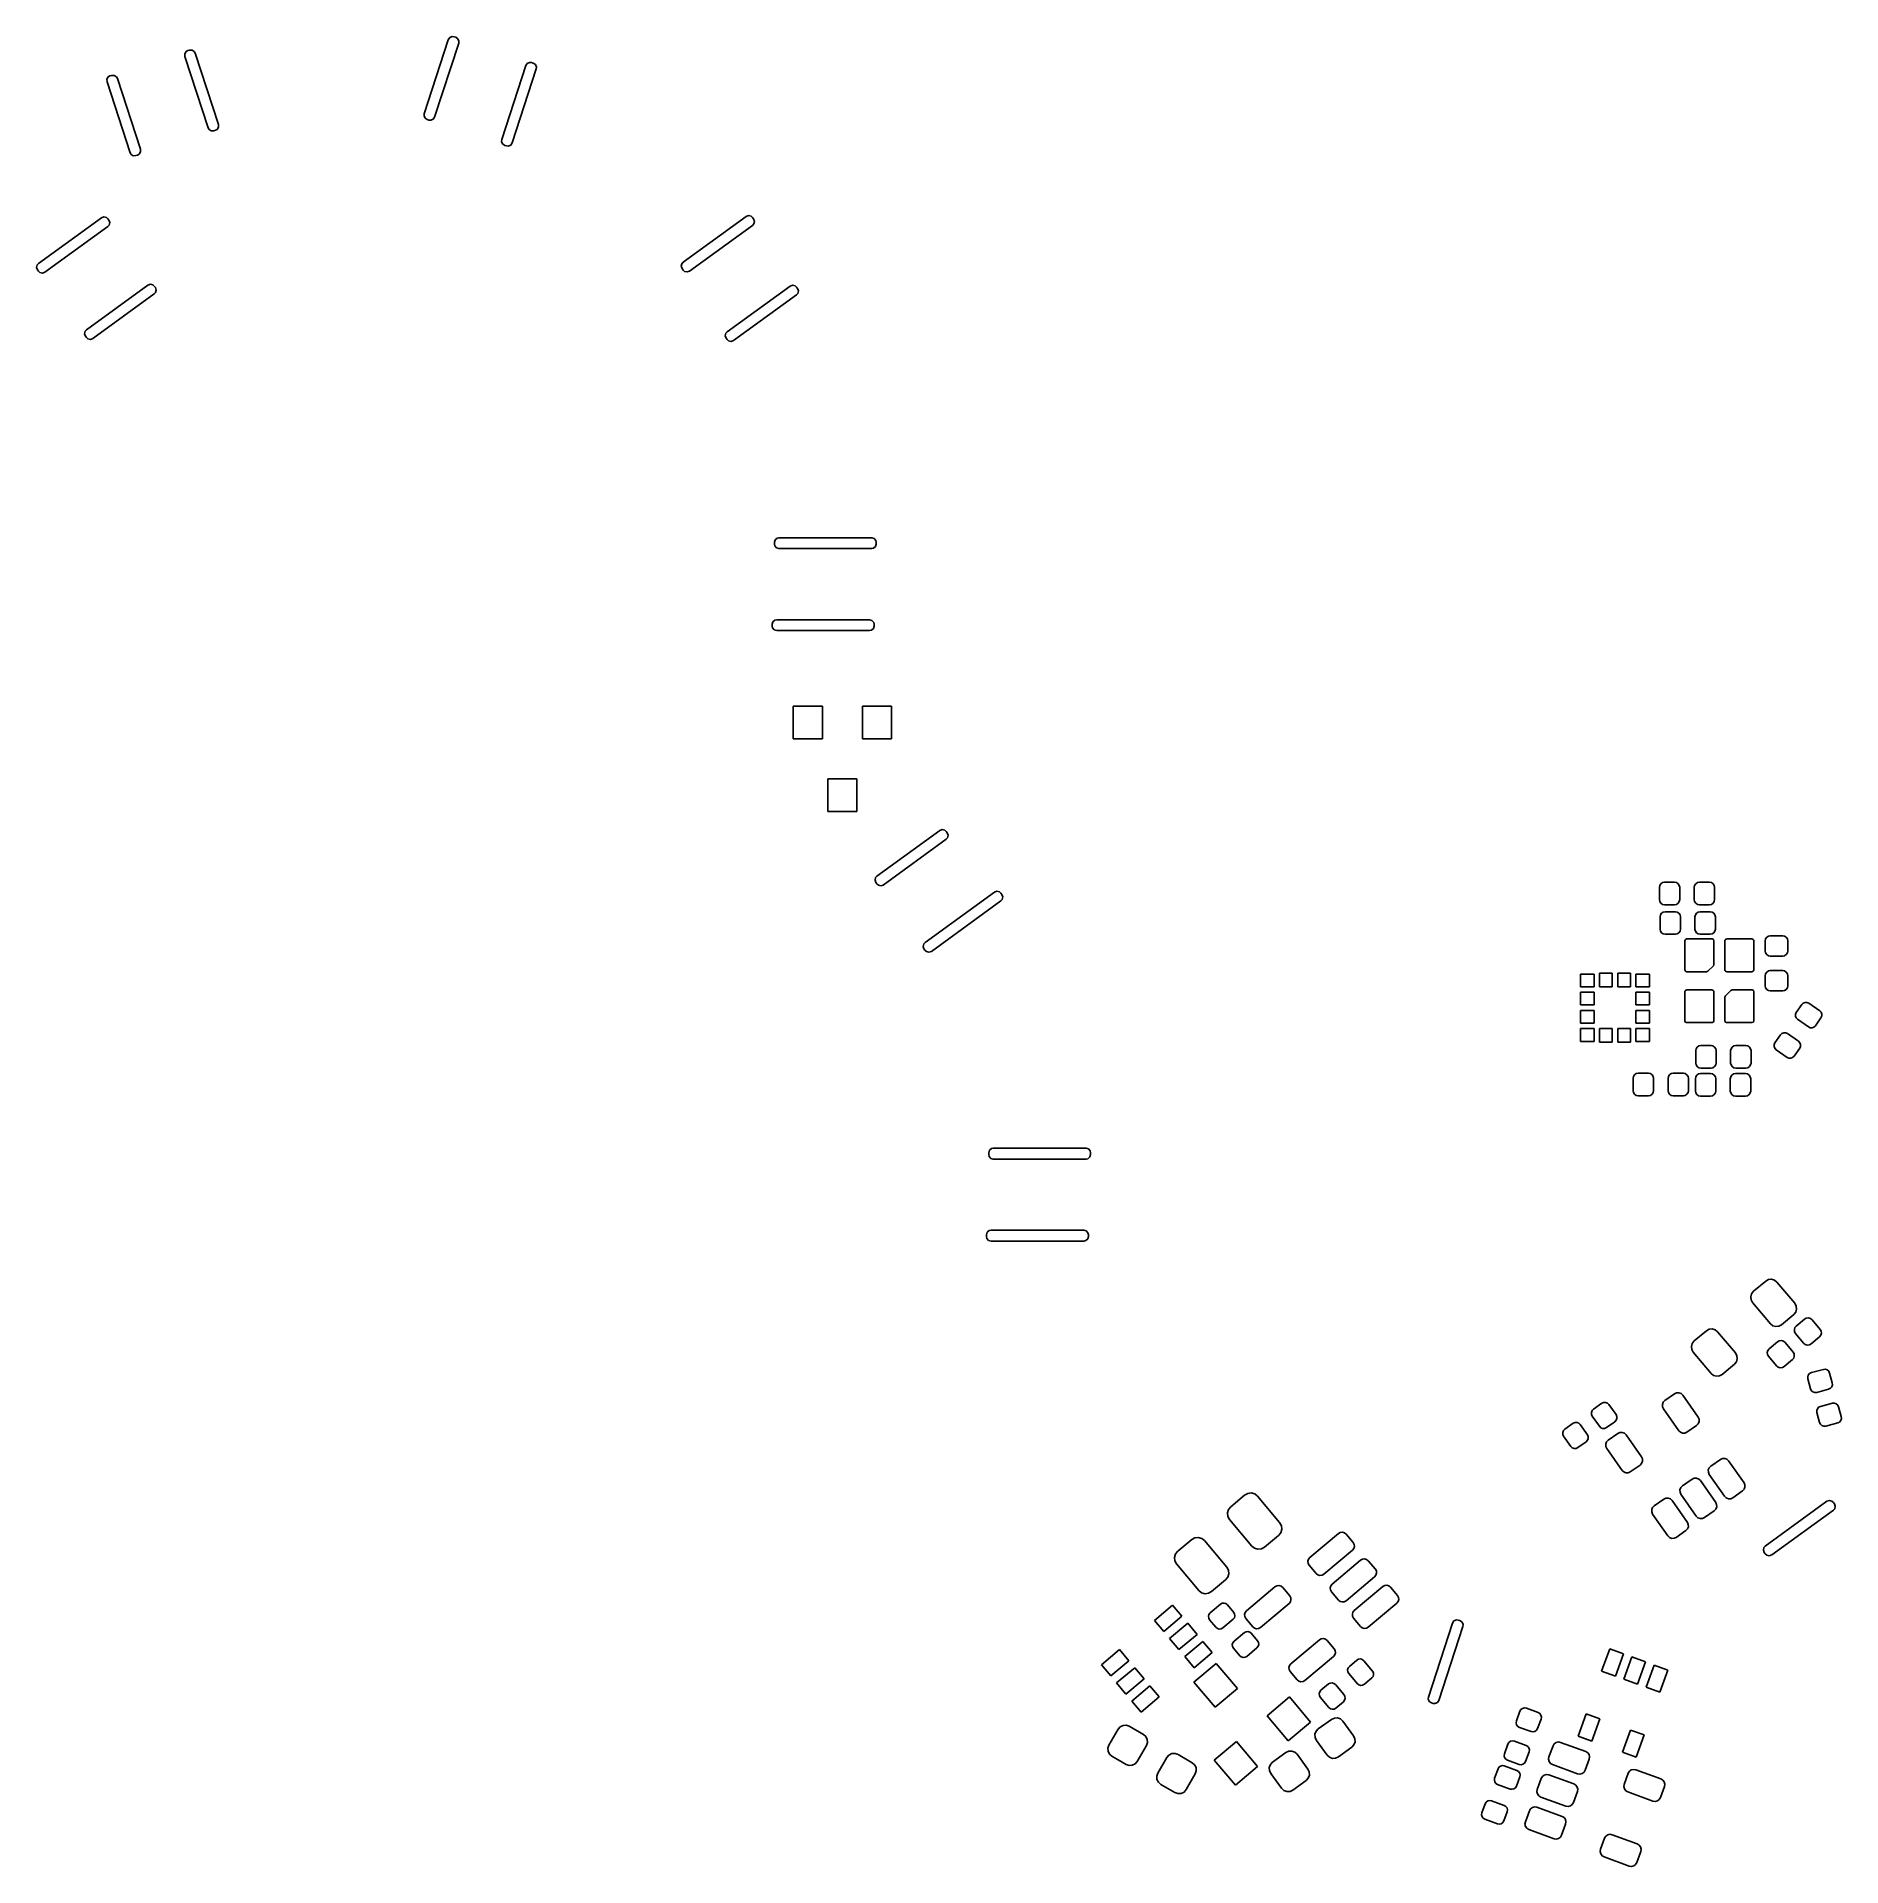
# Model space of a CAD drawing. Extents: x 114 to 163.6, y -133 to -82.7.
import ezdxf

# ---------------------------------------------------------------- set-up
doc = ezdxf.new("R2010")
doc.units = 0
doc.layers.add('BLACK', color=7, linetype='CONTINUOUS')

msp = doc.modelspace()

# ---------------------------------------------------------------- linework, layer by layer
at = {"layer": 'BLACK', "linetype": 'CONTINUOUS'}
for p, q in [((124.657545, -84.817339), (125.318549, -82.782959)), ((125.603867, -82.875664), (124.942861, -84.910044)), ((125.318549, -82.782959), (125.358622, -82.724353)), ((125.358622, -82.724353), (125.424019, -82.696716)), ((125.424019, -82.696716), (125.477318, -82.702062)), ((125.477318, -82.702062), (125.52297, -82.716895)), ((125.52297, -82.716895), (125.581575, -82.756968)), ((125.581575, -82.756968), (125.609213, -82.822365)), ((125.609213, -82.822365), (125.603867, -82.875664)), ((118.077561, -83.17073), (118.114224, -83.109932)), ((118.079589, -83.241698), (118.077561, -83.17073)), ((118.718002, -85.206511), (118.079589, -83.241698)), ((118.114224, -83.109932), (118.160486, -83.082928)), ((118.160486, -83.082928), (118.206138, -83.068095)), ((118.206138, -83.068095), (118.277106, -83.066068)), ((118.277106, -83.066068), (118.337904, -83.10273)), ((118.337904, -83.10273), (118.364907, -83.148992)), ((118.364907, -83.148992), (119.003318, -85.113805)), ((127.44855, -83.492959), (127.488623, -83.434353)), ((127.488623, -83.434353), (127.55402, -83.406716)), ((127.55402, -83.406716), (127.607319, -83.412062)), ((127.607319, -83.412062), (127.652971, -83.426895)), ((127.652971, -83.426895), (127.711576, -83.466968)), ((127.711576, -83.466968), (127.739214, -83.532365)), ((115.937686, -83.866018), (115.974349, -83.80522)), ((115.939714, -83.936985), (115.937686, -83.866018)), ((116.573251, -85.886799), (115.939714, -83.936985)), ((115.974349, -83.80522), (116.020613, -83.778215)), ((116.020613, -83.778215), (116.066264, -83.763383)), ((116.066264, -83.763383), (116.137232, -83.761357)), ((116.137232, -83.761357), (116.198029, -83.798021)), ((116.198029, -83.798021), (116.225031, -83.844281)), ((116.225031, -83.844281), (116.85857, -85.794094)), ((126.787546, -85.527339), (127.44855, -83.492959)), ((127.733868, -83.585664), (127.072862, -85.620044)), ((127.739214, -83.532365), (127.733868, -83.585664)), ((124.652199, -84.870637), (124.657545, -84.817339)), ((124.679835, -84.936034), (124.652199, -84.870637)), ((124.738441, -84.976108), (124.679835, -84.936034)), ((124.784091, -84.990941), (124.738441, -84.976108)), ((124.902788, -84.96865), (124.837391, -84.996287)), ((124.942861, -84.910044), (124.902788, -84.96865)), ((118.745006, -85.252773), (118.718002, -85.206511)), ((118.805804, -85.289435), (118.745006, -85.252773)), ((118.876772, -85.287407), (118.805804, -85.289435)), ((118.922422, -85.272574), (118.876772, -85.287407)), ((118.968683, -85.24557), (118.922422, -85.272574)), ((119.005346, -85.184772), (118.968683, -85.24557)), ((119.003318, -85.113805), (119.005346, -85.184772)), ((124.837391, -84.996287), (124.784091, -84.990941)), ((116.600254, -85.93306), (116.573251, -85.886799)), ((116.661051, -85.969723), (116.600254, -85.93306)), ((116.732019, -85.967697), (116.661051, -85.969723)), ((116.777672, -85.952864), (116.732019, -85.967697)), ((116.823935, -85.925859), (116.777672, -85.952864)), ((116.860598, -85.865061), (116.823935, -85.925859)), ((116.85857, -85.794094), (116.860598, -85.865061)), ((126.7822, -85.580637), (126.787546, -85.527339)), ((126.809836, -85.646034), (126.7822, -85.580637)), ((126.868442, -85.686108), (126.809836, -85.646034)), ((126.914092, -85.700941), (126.868442, -85.686108)), ((126.967392, -85.706287), (126.914092, -85.700941)), ((127.032789, -85.67865), (126.967392, -85.706287)), ((127.072862, -85.620044), (127.032789, -85.67865)), ((114.05631, -88.931951), (115.786854, -87.674631)), ((115.963189, -87.917335), (114.232646, -89.174656)), ((115.786854, -87.674631), (115.853722, -87.650773)), ((115.853722, -87.650773), (115.922873, -87.666853)), ((115.922873, -87.666853), (115.962851, -87.702506)), ((115.962851, -87.702506), (115.991064, -87.741338)), ((115.998842, -87.877358), (115.963189, -87.917335)), ((115.991064, -87.741338), (116.014923, -87.808206)), ((116.014923, -87.808206), (115.998842, -87.877358)), ((131.771185, -88.898676), (133.501729, -87.641356)), ((133.678064, -87.88406), (131.947521, -89.141381)), ((133.501729, -87.641356), (133.568597, -87.617498)), ((133.568597, -87.617498), (133.637748, -87.633578)), ((133.637748, -87.633578), (133.677726, -87.669231)), ((133.677726, -87.669231), (133.705939, -87.708063)), ((133.713717, -87.844083), (133.678064, -87.88406)), ((133.705939, -87.708063), (133.729798, -87.774931)), ((133.729798, -87.774931), (133.713717, -87.844083)), ((114.004577, -89.041081), (114.020657, -88.971929)), ((114.020657, -88.971929), (114.05631, -88.931951)), ((131.719452, -89.007806), (131.735532, -88.938654)), ((131.74331, -89.074673), (131.719452, -89.007806)), ((131.735532, -88.938654), (131.771185, -88.898676)), ((114.028435, -89.107948), (114.004577, -89.041081)), ((114.056649, -89.146781), (114.028435, -89.107948)), ((114.096627, -89.182434), (114.056649, -89.146781)), ((114.165779, -89.198514), (114.096627, -89.182434)), ((114.232646, -89.174656), (114.165779, -89.198514)), ((117.063564, -89.528197), (117.130431, -89.504339)), ((117.130431, -89.504339), (117.199583, -89.520419)), ((131.771524, -89.113506), (131.74331, -89.074673)), ((131.811502, -89.149159), (131.771524, -89.113506)), ((131.880654, -89.165239), (131.811502, -89.149159)), ((131.947521, -89.141381), (131.880654, -89.165239)), ((115.37575, -90.754473), (117.063564, -89.528197)), ((117.2399, -89.770903), (115.552086, -90.997177)), ((117.199583, -89.520419), (117.239562, -89.556073)), ((117.239562, -89.556073), (117.267776, -89.594907)), ((117.275552, -89.730926), (117.2399, -89.770903)), ((117.267776, -89.594907), (117.291634, -89.661775)), ((117.291634, -89.661775), (117.275552, -89.730926)), ((132.981185, -90.808676), (134.711729, -89.551356)), ((134.888064, -89.79406), (133.157521, -91.051381)), ((134.711729, -89.551356), (134.778597, -89.527498)), ((134.778597, -89.527498), (134.847748, -89.543578)), ((134.847748, -89.543578), (134.887726, -89.579231)), ((134.887726, -89.579231), (134.915939, -89.618063)), ((134.923717, -89.754083), (134.888064, -89.79406)), ((134.915939, -89.618063), (134.939798, -89.684931)), ((134.939798, -89.684931), (134.923717, -89.754083)), ((115.324017, -90.863604), (115.340096, -90.794452)), ((115.347876, -90.930471), (115.324017, -90.863604)), ((115.340096, -90.794452), (115.37575, -90.754473)), ((115.37609, -90.969303), (115.347876, -90.930471)), ((115.416067, -91.004955), (115.37609, -90.969303)), ((115.485218, -91.021035), (115.416067, -91.004955)), ((115.552086, -90.997177), (115.485218, -91.021035)), ((132.929452, -90.917806), (132.945532, -90.848654)), ((132.95331, -90.984673), (132.929452, -90.917806)), ((132.945532, -90.848654), (132.981185, -90.808676)), ((132.981524, -91.023506), (132.95331, -90.984673)), ((133.021502, -91.059159), (132.981524, -91.023506)), ((133.090654, -91.075239), (133.021502, -91.059159)), ((133.157521, -91.051381), (133.090654, -91.075239)), ((134.279999, -96.596002), (134.300001, -96.527881)), ((134.300001, -96.527881), (134.353657, -96.481388)), ((134.353657, -96.481388), (134.405999, -96.470002)), ((134.405999, -96.470002), (136.953999, -96.47)), ((136.953999, -96.47), (137.02212, -96.490002)), ((137.02212, -96.490002), (137.068613, -96.543658)), ((137.068613, -96.543658), (137.079999, -96.596)), ((134.279999, -96.644003), (134.279999, -96.596002)), ((134.291385, -96.696345), (134.279999, -96.644003)), ((134.337878, -96.750001), (134.291385, -96.696345)), ((134.405999, -96.770003), (134.337878, -96.750001)), ((136.953999, -96.77), (134.405999, -96.770003)), ((137.006341, -96.758614), (136.953999, -96.77)), ((137.059997, -96.712121), (137.006341, -96.758614)), ((137.079999, -96.644), (137.059997, -96.712121)), ((137.079999, -96.596), (137.079999, -96.644)), ((134.219999, -98.849101), (134.240001, -98.78098)), ((134.219999, -98.897102), (134.219999, -98.849101)), ((134.231385, -98.949444), (134.219999, -98.897102)), ((134.277878, -99.0031), (134.231385, -98.949444)), ((134.240001, -98.78098), (134.293657, -98.734487)), ((134.345999, -99.023102), (134.277878, -99.0031)), ((134.293657, -98.734487), (134.345999, -98.723101)), ((134.345999, -98.723101), (136.893999, -98.723099)), ((136.893999, -99.023099), (134.345999, -99.023102)), ((136.893999, -98.723099), (136.96212, -98.743101)), ((136.946341, -99.011713), (136.893999, -99.023099)), ((136.999997, -98.96522), (136.946341, -99.011713)), ((136.96212, -98.743101), (137.008613, -98.796757)), ((137.019999, -98.897099), (136.999997, -98.96522)), ((137.008613, -98.796757), (137.019999, -98.849099)), ((137.019999, -98.849099), (137.019999, -98.897099)), ((134.8, -101.996903), (134.8, -101.096903)), ((134.8, -101.096903), (135.6, -101.096903)), ((135.6, -101.096903), (135.6, -101.996903)), ((136.7, -101.996903), (136.7, -101.096903)), ((136.7, -101.096903), (137.5, -101.096903)), ((137.5, -101.096903), (137.5, -101.996903)), ((135.6, -101.996903), (134.8, -101.996903)), ((137.5, -101.996903), (136.7, -101.996903)), ((135.75, -103.996903), (135.75, -103.096903)), ((135.75, -103.096903), (136.55, -103.096903)), ((136.55, -103.096903), (136.55, -103.996903)), ((136.55, -103.996903), (135.75, -103.996903)), ((137.097519, -105.771381), (138.828063, -104.514061)), ((138.828063, -104.514061), (138.894931, -104.490203)), ((138.894931, -104.490203), (138.964082, -104.506283)), ((138.964082, -104.506283), (139.00406, -104.541936)), ((139.00406, -104.541936), (139.032273, -104.580768)), ((139.032273, -104.580768), (139.056132, -104.647636)), ((139.004398, -104.756765), (137.273855, -106.014086)), ((139.040051, -104.716788), (139.004398, -104.756765)), ((139.056132, -104.647636), (139.040051, -104.716788)), ((137.045786, -105.880511), (137.061866, -105.811359)), ((137.069644, -105.947378), (137.045786, -105.880511)), ((137.061866, -105.811359), (137.097519, -105.771381)), ((137.097858, -105.986211), (137.069644, -105.947378)), ((137.137836, -106.021864), (137.097858, -105.986211)), ((137.206988, -106.037944), (137.137836, -106.021864)), ((137.273855, -106.014086), (137.206988, -106.037944)), ((158.6, -106.076903), (158.610657, -106.023327)), ((158.6, -106.416903), (158.6, -106.076903)), ((158.610657, -106.023327), (158.641005, -105.977908)), ((158.641005, -105.977908), (158.686424, -105.94756)), ((158.686424, -105.94756), (158.74, -105.936903)), ((158.74, -105.936903), (159.02, -105.936903)), ((159.02, -105.936903), (159.073576, -105.94756)), ((159.073576, -105.94756), (159.118995, -105.977908)), ((159.118995, -105.977908), (159.149343, -106.023327)), ((159.149343, -106.023327), (159.16, -106.076903)), ((159.16, -106.076903), (159.16, -106.416903)), ((159.56, -106.076903), (159.570657, -106.023327)), ((159.56, -106.416903), (159.56, -106.076903)), ((159.570657, -106.023327), (159.601005, -105.977908)), ((159.601005, -105.977908), (159.646424, -105.94756)), ((159.646424, -105.94756), (159.7, -105.936903)), ((159.7, -105.936903), (159.98, -105.936903)), ((159.98, -105.936903), (160.033576, -105.94756)), ((160.033576, -105.94756), (160.078995, -105.977908)), ((160.078995, -105.977908), (160.109343, -106.023327)), ((160.109343, -106.023327), (160.12, -106.076903)), ((160.12, -106.076903), (160.12, -106.416903)), ((138.419325, -107.594819), (140.329809, -106.206764)), ((140.506145, -106.44947), (138.595661, -107.837523)), ((140.329809, -106.206764), (140.396677, -106.182906)), ((140.396677, -106.182906), (140.465828, -106.198986)), ((140.465828, -106.198986), (140.505807, -106.23464)), ((140.505807, -106.23464), (140.534021, -106.273474)), ((140.541797, -106.409493), (140.506145, -106.44947)), ((140.534021, -106.273474), (140.557879, -106.340342)), ((140.557879, -106.340342), (140.541797, -106.409493)), ((158.610657, -106.470479), (158.6, -106.416903)), ((158.641005, -106.515898), (158.610657, -106.470479)), ((158.686424, -106.546246), (158.641005, -106.515898)), ((158.74, -106.556903), (158.686424, -106.546246)), ((159.02, -106.556903), (158.74, -106.556903)), ((159.073576, -106.546246), (159.02, -106.556903)), ((159.118995, -106.515898), (159.073576, -106.546246)), ((159.149343, -106.470479), (159.118995, -106.515898)), ((159.16, -106.416903), (159.149343, -106.470479)), ((159.570657, -106.470479), (159.56, -106.416903)), ((159.601005, -106.515898), (159.570657, -106.470479)), ((159.646424, -106.546246), (159.601005, -106.515898)), ((159.7, -106.556903), (159.646424, -106.546246)), ((159.98, -106.556903), (159.7, -106.556903)), ((160.033576, -106.546246), (159.98, -106.556903)), ((160.078995, -106.515898), (160.033576, -106.546246)), ((160.109343, -106.470479), (160.078995, -106.515898)), ((160.12, -106.416903), (160.109343, -106.470479)), ((158.62, -106.886903), (158.630657, -106.833327)), ((158.62, -107.226903), (158.62, -106.886903)), ((158.630657, -106.833327), (158.661005, -106.787908)), ((158.661005, -106.787908), (158.706424, -106.75756)), ((158.706424, -106.75756), (158.76, -106.746903)), ((158.76, -106.746903), (159.04, -106.746903)), ((159.04, -106.746903), (159.093576, -106.75756)), ((159.093576, -106.75756), (159.138995, -106.787908)), ((159.138995, -106.787908), (159.169343, -106.833327)), ((159.169343, -106.833327), (159.18, -106.886903)), ((159.18, -106.886903), (159.18, -107.226903)), ((159.58, -106.886903), (159.590657, -106.833327)), ((159.58, -107.226903), (159.58, -106.886903)), ((159.590657, -106.833327), (159.621005, -106.787908)), ((159.621005, -106.787908), (159.666424, -106.75756)), ((159.666424, -106.75756), (159.72, -106.746903)), ((159.72, -106.746903), (160, -106.746903)), ((160, -106.746903), (160.053576, -106.75756)), ((160.053576, -106.75756), (160.098995, -106.787908)), ((160.098995, -106.787908), (160.129343, -106.833327)), ((160.129343, -106.833327), (160.14, -106.886903)), ((160.14, -106.886903), (160.14, -107.226903)), ((138.383671, -107.634798), (138.419325, -107.594819)), ((158.630657, -107.280479), (158.62, -107.226903)), ((158.661005, -107.325898), (158.630657, -107.280479)), ((158.706424, -107.356246), (158.661005, -107.325898)), ((158.76, -107.366903), (158.706424, -107.356246)), ((159.04, -107.366903), (158.76, -107.366903)), ((159.093576, -107.356246), (159.04, -107.366903)), ((159.138995, -107.325898), (159.093576, -107.356246)), ((159.169343, -107.280479), (159.138995, -107.325898)), ((159.18, -107.226903), (159.169343, -107.280479)), ((159.3, -107.546903), (159.314645, -107.511548)), ((159.3, -108.346903), (159.3, -107.546903)), ((159.314645, -107.511548), (159.35, -107.496903)), ((159.35, -107.496903), (160.05, -107.496903)), ((159.590657, -107.280479), (159.58, -107.226903)), ((159.621005, -107.325898), (159.590657, -107.280479)), ((159.666424, -107.356246), (159.621005, -107.325898)), ((159.72, -107.366903), (159.666424, -107.356246)), ((160, -107.366903), (159.72, -107.366903)), ((160.053576, -107.356246), (160, -107.366903)), ((160.05, -107.496903), (160.085355, -107.511548)), ((160.098995, -107.325898), (160.053576, -107.356246)), ((160.085355, -107.511548), (160.1, -107.546903)), ((160.129343, -107.280479), (160.098995, -107.325898)), ((160.1, -107.546903), (160.1, -108.196903)), ((160.14, -107.226903), (160.129343, -107.280479)), ((160.4, -107.556903), (160.404567, -107.533942)), ((160.4, -108.336903), (160.4, -107.556903)), ((160.404567, -107.533942), (160.417574, -107.514477)), ((160.417574, -107.514477), (160.437039, -107.50147)), ((160.437039, -107.50147), (160.46, -107.496903)), ((160.46, -107.496903), (161.14, -107.496903)), ((161.14, -107.496903), (161.162961, -107.50147)), ((161.162961, -107.50147), (161.182426, -107.514477)), ((161.182426, -107.514477), (161.195433, -107.533942)), ((161.195433, -107.533942), (161.2, -107.556903)), ((161.2, -107.556903), (161.2, -108.336903)), ((161.51, -107.546903), (161.520657, -107.493327)), ((161.51, -107.826903), (161.51, -107.546903)), ((161.520657, -107.493327), (161.551005, -107.447908)), ((161.551005, -107.447908), (161.596424, -107.41756)), ((161.596424, -107.41756), (161.65, -107.406903)), ((161.65, -107.406903), (161.99, -107.406903)), ((161.99, -107.406903), (162.043576, -107.41756)), ((162.043576, -107.41756), (162.088995, -107.447908)), ((162.088995, -107.447908), (162.119343, -107.493327)), ((162.119343, -107.493327), (162.13, -107.546903)), ((162.13, -107.546903), (162.13, -107.826903)), ((138.367592, -107.70395), (138.383671, -107.634798)), ((138.391451, -107.770817), (138.367592, -107.70395)), ((138.419665, -107.809649), (138.391451, -107.770817)), ((138.459642, -107.845301), (138.419665, -107.809649)), ((138.528793, -107.861381), (138.459642, -107.845301)), ((138.595661, -107.837523), (138.528793, -107.861381)), ((161.520657, -107.880479), (161.51, -107.826903)), ((161.551005, -107.925898), (161.520657, -107.880479)), ((161.596424, -107.956246), (161.551005, -107.925898)), ((161.65, -107.966903), (161.596424, -107.956246)), ((161.99, -107.966903), (161.65, -107.966903)), ((162.043576, -107.956246), (161.99, -107.966903)), ((162.088995, -107.925898), (162.043576, -107.956246)), ((162.119343, -107.880479), (162.088995, -107.925898)), ((162.13, -107.826903), (162.119343, -107.880479)), ((156.43, -108.811903), (156.43, -108.461903)), ((156.43, -108.461903), (156.805, -108.461903)), ((156.805, -108.461903), (156.805, -108.811903)), ((156.955, -108.811903), (156.955, -108.436903)), ((156.955, -108.436903), (157.305, -108.436903)), ((157.305, -108.436903), (157.305, -108.811903)), ((157.455, -108.811903), (157.455, -108.436903)), ((157.455, -108.436903), (157.805, -108.436903)), ((157.805, -108.436903), (157.805, -108.811903)), ((157.955, -108.811903), (157.955, -108.461903)), ((157.955, -108.461903), (158.33, -108.461903)), ((158.33, -108.461903), (158.33, -108.811903)), ((159.314645, -108.382258), (159.3, -108.346903)), ((159.35, -108.396903), (159.314645, -108.382258)), ((159.9, -108.396903), (159.35, -108.396903)), ((159.935355, -108.382258), (159.9, -108.396903)), ((160.085355, -108.232258), (159.935355, -108.382258)), ((160.1, -108.196903), (160.085355, -108.232258)), ((160.404567, -108.359864), (160.4, -108.336903)), ((160.417574, -108.379329), (160.404567, -108.359864)), ((160.437039, -108.392336), (160.417574, -108.379329)), ((160.46, -108.396903), (160.437039, -108.392336)), ((161.14, -108.396903), (160.46, -108.396903)), ((161.162961, -108.392336), (161.14, -108.396903)), ((161.182426, -108.379329), (161.162961, -108.392336)), ((161.195433, -108.359864), (161.182426, -108.379329)), ((161.2, -108.336903), (161.195433, -108.359864)), ((161.51, -108.506903), (161.520657, -108.453327)), ((161.51, -108.786903), (161.51, -108.506903)), ((161.520657, -108.453327), (161.551005, -108.407908)), ((161.551005, -108.407908), (161.596424, -108.37756)), ((161.596424, -108.37756), (161.65, -108.366903)), ((161.65, -108.366903), (161.99, -108.366903)), ((161.99, -108.366903), (162.043576, -108.37756)), ((162.043576, -108.37756), (162.088995, -108.407908)), ((162.088995, -108.407908), (162.119343, -108.453327)), ((162.119343, -108.453327), (162.13, -108.506903)), ((162.13, -108.506903), (162.13, -108.786903)), ((156.805, -108.811903), (156.43, -108.811903)), ((156.43, -109.311903), (156.43, -108.961903)), ((156.43, -108.961903), (156.805, -108.961903)), ((156.805, -108.961903), (156.805, -109.311903)), ((157.305, -108.811903), (156.955, -108.811903)), ((157.805, -108.811903), (157.455, -108.811903)), ((158.33, -108.811903), (157.955, -108.811903)), ((157.955, -109.311903), (157.955, -108.961903)), ((157.955, -108.961903), (158.33, -108.961903)), ((158.33, -108.961903), (158.33, -109.311903)), ((159.3, -108.956903), (159.304567, -108.933942)), ((159.3, -109.736903), (159.3, -108.956903)), ((159.304567, -108.933942), (159.317574, -108.914477)), ((159.317574, -108.914477), (159.337039, -108.90147)), ((159.337039, -108.90147), (159.36, -108.896903)), ((159.36, -108.896903), (160.04, -108.896903)), ((160.04, -108.896903), (160.062961, -108.90147)), ((160.062961, -108.90147), (160.082426, -108.914477)), ((160.082426, -108.914477), (160.095433, -108.933942)), ((160.095433, -108.933942), (160.1, -108.956903)), ((160.1, -108.956903), (160.1, -109.736903)), ((160.4, -109.096903), (160.414645, -109.061548)), ((160.4, -109.746903), (160.4, -109.096903)), ((160.414645, -109.061548), (160.564645, -108.911548)), ((160.564645, -108.911548), (160.6, -108.896903)), ((160.6, -108.896903), (161.15, -108.896903)), ((161.15, -108.896903), (161.185355, -108.911548)), ((161.185355, -108.911548), (161.2, -108.946903)), ((161.2, -108.946903), (161.2, -109.746903)), ((161.520657, -108.840479), (161.51, -108.786903)), ((161.551005, -108.885898), (161.520657, -108.840479)), ((161.596424, -108.916246), (161.551005, -108.885898)), ((161.65, -108.926903), (161.596424, -108.916246)), ((161.99, -108.926903), (161.65, -108.926903)), ((162.043576, -108.916246), (161.99, -108.926903)), ((162.088995, -108.885898), (162.043576, -108.916246)), ((162.119343, -108.840479), (162.088995, -108.885898)), ((162.13, -108.786903), (162.119343, -108.840479)), ((156.805, -109.311903), (156.43, -109.311903)), ((156.43, -109.811903), (156.43, -109.461903)), ((156.43, -109.461903), (156.805, -109.461903)), ((156.805, -109.461903), (156.805, -109.811903)), ((158.33, -109.311903), (157.955, -109.311903)), ((157.955, -109.811903), (157.955, -109.461903)), ((157.955, -109.461903), (158.33, -109.461903)), ((158.33, -109.461903), (158.33, -109.811903)), ((162.3406, -109.617051), (162.341748, -109.564389)), ((162.35969, -109.666145), (162.3406, -109.617051)), ((162.341748, -109.564389), (162.362963, -109.516176)), ((162.362963, -109.516176), (162.517828, -109.295005)), ((162.517828, -109.295005), (162.555878, -109.25858)), ((162.555878, -109.25858), (162.604971, -109.239489)), ((162.604971, -109.239489), (162.657633, -109.240638)), ((162.657633, -109.240638), (162.705847, -109.261852)), ((162.705847, -109.261852), (163.008933, -109.474076)), ((163.008933, -109.474076), (163.045358, -109.512125)), ((163.0633, -109.613881), (163.042085, -109.662094)), ((163.045358, -109.512125), (163.064448, -109.561219)), ((163.064448, -109.561219), (163.0633, -109.613881)), ((156.805, -109.811903), (156.43, -109.811903)), ((156.43, -110.311903), (156.43, -109.961903)), ((156.43, -109.961903), (156.805, -109.961903)), ((156.805, -109.961903), (156.805, -110.311903)), ((156.955, -110.336903), (156.955, -109.961903)), ((156.955, -109.961903), (157.305, -109.961903)), ((157.305, -109.961903), (157.305, -110.336903)), ((157.455, -110.336903), (157.455, -109.961903)), ((157.455, -109.961903), (157.805, -109.961903)), ((157.805, -109.961903), (157.805, -110.336903)), ((158.33, -109.811903), (157.955, -109.811903)), ((157.955, -110.311903), (157.955, -109.961903)), ((157.955, -109.961903), (158.33, -109.961903)), ((158.33, -109.961903), (158.33, -110.311903)), ((159.304567, -109.759864), (159.3, -109.736903)), ((159.317574, -109.779329), (159.304567, -109.759864)), ((159.337039, -109.792336), (159.317574, -109.779329)), ((159.36, -109.796903), (159.337039, -109.792336)), ((160.04, -109.796903), (159.36, -109.796903)), ((160.062961, -109.792336), (160.04, -109.796903)), ((160.082426, -109.779329), (160.062961, -109.792336)), ((160.095433, -109.759864), (160.082426, -109.779329)), ((160.1, -109.736903), (160.095433, -109.759864)), ((160.414645, -109.782258), (160.4, -109.746903)), ((160.45, -109.796903), (160.414645, -109.782258)), ((161.15, -109.796903), (160.45, -109.796903)), ((161.185355, -109.782258), (161.15, -109.796903)), ((161.2, -109.746903), (161.185355, -109.782258)), ((161.777915, -110.351712), (161.93278, -110.130541)), ((161.93278, -110.130541), (161.97083, -110.094116)), ((161.97083, -110.094116), (162.019923, -110.075025)), ((162.019923, -110.075025), (162.072585, -110.076174)), ((162.072585, -110.076174), (162.120799, -110.097388)), ((162.120799, -110.097388), (162.423885, -110.309612)), ((162.396115, -109.704194), (162.35969, -109.666145)), ((162.699201, -109.916418), (162.396115, -109.704194)), ((162.747415, -109.937632), (162.699201, -109.916418)), ((162.800077, -109.938781), (162.747415, -109.937632)), ((162.84917, -109.91969), (162.800077, -109.938781)), ((162.88722, -109.883265), (162.84917, -109.91969)), ((163.042085, -109.662094), (162.88722, -109.883265)), ((156.805, -110.311903), (156.43, -110.311903)), ((157.305, -110.336903), (156.955, -110.336903)), ((157.805, -110.336903), (157.455, -110.336903)), ((158.33, -110.311903), (157.955, -110.311903)), ((159.6, -110.566903), (159.610657, -110.513327)), ((159.6, -110.906903), (159.6, -110.566903)), ((159.610657, -110.513327), (159.641005, -110.467908)), ((159.641005, -110.467908), (159.686424, -110.43756)), ((159.686424, -110.43756), (159.74, -110.426903)), ((159.74, -110.426903), (160.02, -110.426903)), ((160.02, -110.426903), (160.073576, -110.43756)), ((160.073576, -110.43756), (160.118995, -110.467908)), ((160.118995, -110.467908), (160.149343, -110.513327)), ((160.149343, -110.513327), (160.16, -110.566903)), ((160.16, -110.566903), (160.16, -110.906903)), ((160.56, -110.566903), (160.570657, -110.513327)), ((160.56, -110.906903), (160.56, -110.566903)), ((160.570657, -110.513327), (160.601005, -110.467908)), ((160.601005, -110.467908), (160.646424, -110.43756)), ((160.646424, -110.43756), (160.7, -110.426903)), ((160.7, -110.426903), (160.98, -110.426903)), ((160.98, -110.426903), (161.033576, -110.43756)), ((161.033576, -110.43756), (161.078995, -110.467908)), ((161.078995, -110.467908), (161.109343, -110.513327)), ((161.109343, -110.513327), (161.12, -110.566903)), ((161.12, -110.566903), (161.12, -110.906903)), ((161.755552, -110.452587), (161.7567, -110.399925)), ((161.774642, -110.501681), (161.755552, -110.452587)), ((161.7567, -110.399925), (161.777915, -110.351712)), ((161.811067, -110.53973), (161.774642, -110.501681)), ((162.114153, -110.751954), (161.811067, -110.53973)), ((162.457037, -110.49763), (162.302172, -110.718801)), ((162.423885, -110.309612), (162.46031, -110.347661)), ((162.478252, -110.449417), (162.457037, -110.49763)), ((162.46031, -110.347661), (162.4794, -110.396755)), ((162.4794, -110.396755), (162.478252, -110.449417)), ((159.610657, -110.960479), (159.6, -110.906903)), ((159.641005, -111.005898), (159.610657, -110.960479)), ((159.686424, -111.036246), (159.641005, -111.005898)), ((159.74, -111.046903), (159.686424, -111.036246)), ((160.02, -111.046903), (159.74, -111.046903)), ((160.073576, -111.036246), (160.02, -111.046903)), ((160.118995, -111.005898), (160.073576, -111.036246)), ((160.149343, -110.960479), (160.118995, -111.005898)), ((160.16, -110.906903), (160.149343, -110.960479)), ((160.570657, -110.960479), (160.56, -110.906903)), ((160.601005, -111.005898), (160.570657, -110.960479)), ((160.646424, -111.036246), (160.601005, -111.005898)), ((160.7, -111.046903), (160.646424, -111.036246)), ((160.98, -111.046903), (160.7, -111.046903)), ((161.033576, -111.036246), (160.98, -111.046903)), ((161.078995, -111.005898), (161.033576, -111.036246)), ((161.109343, -110.960479), (161.078995, -111.005898)), ((161.12, -110.906903), (161.109343, -110.960479)), ((162.162367, -110.773168), (162.114153, -110.751954)), ((162.215029, -110.774317), (162.162367, -110.773168)), ((162.264122, -110.755226), (162.215029, -110.774317)), ((162.302172, -110.718801), (162.264122, -110.755226)), ((157.88, -111.326903), (157.890657, -111.273327)), ((157.88, -111.666903), (157.88, -111.326903)), ((157.890657, -111.273327), (157.921005, -111.227908)), ((157.921005, -111.227908), (157.966424, -111.19756)), ((157.966424, -111.19756), (158.02, -111.186903)), ((158.02, -111.186903), (158.3, -111.186903)), ((158.3, -111.186903), (158.353576, -111.19756)), ((158.353576, -111.19756), (158.398995, -111.227908)), ((158.398995, -111.227908), (158.429343, -111.273327)), ((158.429343, -111.273327), (158.44, -111.326903)), ((158.44, -111.326903), (158.44, -111.666903)), ((158.84, -111.326903), (158.850657, -111.273327)), ((158.84, -111.666903), (158.84, -111.326903)), ((158.850657, -111.273327), (158.881005, -111.227908)), ((158.881005, -111.227908), (158.926424, -111.19756)), ((158.926424, -111.19756), (158.98, -111.186903)), ((158.98, -111.186903), (159.26, -111.186903)), ((159.26, -111.186903), (159.313576, -111.19756)), ((159.313576, -111.19756), (159.358995, -111.227908)), ((159.358995, -111.227908), (159.389343, -111.273327)), ((159.389343, -111.273327), (159.4, -111.326903)), ((159.4, -111.326903), (159.4, -111.666903)), ((159.59, -111.336903), (159.600657, -111.283327)), ((159.59, -111.676903), (159.59, -111.336903)), ((159.600657, -111.283327), (159.631005, -111.237908)), ((159.631005, -111.237908), (159.676424, -111.20756)), ((159.676424, -111.20756), (159.73, -111.196903)), ((159.73, -111.196903), (160.01, -111.196903)), ((160.01, -111.196903), (160.063576, -111.20756)), ((160.063576, -111.20756), (160.108995, -111.237908)), ((160.108995, -111.237908), (160.139343, -111.283327)), ((160.139343, -111.283327), (160.15, -111.336903)), ((160.15, -111.336903), (160.15, -111.676903)), ((160.55, -111.336903), (160.560657, -111.283327)), ((160.55, -111.676903), (160.55, -111.336903)), ((160.560657, -111.283327), (160.591005, -111.237908)), ((160.591005, -111.237908), (160.636424, -111.20756)), ((160.636424, -111.20756), (160.69, -111.196903)), ((160.69, -111.196903), (160.97, -111.196903)), ((160.97, -111.196903), (161.023576, -111.20756)), ((161.023576, -111.20756), (161.068995, -111.237908)), ((161.068995, -111.237908), (161.099343, -111.283327)), ((161.099343, -111.283327), (161.11, -111.336903)), ((161.11, -111.336903), (161.11, -111.676903)), ((157.890657, -111.720479), (157.88, -111.666903)), ((157.921005, -111.765898), (157.890657, -111.720479)), ((157.966424, -111.796246), (157.921005, -111.765898)), ((158.02, -111.806903), (157.966424, -111.796246)), ((158.3, -111.806903), (158.02, -111.806903)), ((158.353576, -111.796246), (158.3, -111.806903)), ((158.398995, -111.765898), (158.353576, -111.796246)), ((158.429343, -111.720479), (158.398995, -111.765898)), ((158.44, -111.666903), (158.429343, -111.720479)), ((158.850657, -111.720479), (158.84, -111.666903)), ((158.881005, -111.765898), (158.850657, -111.720479)), ((158.926424, -111.796246), (158.881005, -111.765898)), ((158.98, -111.806903), (158.926424, -111.796246)), ((159.26, -111.806903), (158.98, -111.806903)), ((159.313576, -111.796246), (159.26, -111.806903)), ((159.358995, -111.765898), (159.313576, -111.796246)), ((159.389343, -111.720479), (159.358995, -111.765898)), ((159.4, -111.666903), (159.389343, -111.720479)), ((159.600657, -111.730479), (159.59, -111.676903)), ((159.631005, -111.775898), (159.600657, -111.730479)), ((159.676424, -111.806246), (159.631005, -111.775898)), ((159.73, -111.816903), (159.676424, -111.806246)), ((160.01, -111.816903), (159.73, -111.816903)), ((160.063576, -111.806246), (160.01, -111.816903)), ((160.108995, -111.775898), (160.063576, -111.806246)), ((160.139343, -111.730479), (160.108995, -111.775898)), ((160.15, -111.676903), (160.139343, -111.730479)), ((160.560657, -111.730479), (160.55, -111.676903)), ((160.591005, -111.775898), (160.560657, -111.730479)), ((160.636424, -111.806246), (160.591005, -111.775898)), ((160.69, -111.816903), (160.636424, -111.806246)), ((160.97, -111.816903), (160.69, -111.816903)), ((161.023576, -111.806246), (160.97, -111.816903)), ((161.068995, -111.775898), (161.023576, -111.806246)), ((161.099343, -111.730479), (161.068995, -111.775898)), ((161.11, -111.676903), (161.099343, -111.730479)), ((140.17, -113.372902), (140.190002, -113.304781)), ((140.17, -113.420903), (140.17, -113.372902)), ((140.181386, -113.473245), (140.17, -113.420903)), ((140.227879, -113.526901), (140.181386, -113.473245)), ((140.190002, -113.304781), (140.243658, -113.258288)), ((140.296, -113.546903), (140.227879, -113.526901)), ((140.243658, -113.258288), (140.296, -113.246902)), ((140.296, -113.246902), (142.844, -113.2469)), ((142.844, -113.5469), (140.296, -113.546903)), ((142.844, -113.2469), (142.912121, -113.266902)), ((142.896342, -113.535514), (142.844, -113.5469)), ((142.949998, -113.489021), (142.896342, -113.535514)), ((142.912121, -113.266902), (142.958614, -113.320558)), ((142.97, -113.4209), (142.949998, -113.489021)), ((142.958614, -113.320558), (142.97, -113.3729)), ((142.97, -113.3729), (142.97, -113.4209)), ((140.11, -115.626001), (140.130002, -115.55788)), ((140.11, -115.674002), (140.11, -115.626001)), ((140.130002, -115.55788), (140.183658, -115.511387)), ((140.183658, -115.511387), (140.236, -115.500001)), ((140.236, -115.500001), (142.784, -115.499999)), ((142.784, -115.499999), (142.852121, -115.520001)), ((142.852121, -115.520001), (142.898614, -115.573657)), ((142.898614, -115.573657), (142.91, -115.625999)), ((142.91, -115.625999), (142.91, -115.673999)), ((140.121386, -115.726344), (140.11, -115.674002)), ((140.167879, -115.78), (140.121386, -115.726344)), ((140.236, -115.800002), (140.167879, -115.78)), ((142.784, -115.799999), (140.236, -115.800002)), ((142.836342, -115.788613), (142.784, -115.799999)), ((142.889998, -115.74212), (142.836342, -115.788613)), ((142.91, -115.673999), (142.889998, -115.74212)), ((161.187334, -117.180333), (161.522479, -116.899114)), ((161.522479, -116.899114), (161.597309, -116.85806)), ((161.597309, -116.85806), (161.682154, -116.848768)), ((161.682154, -116.848768), (161.764096, -116.872652)), ((161.764096, -116.872652), (161.830661, -116.926076)), ((161.830661, -116.926076), (162.320786, -117.510185)), ((161.110026, -117.32884), (161.13391, -117.246898)), ((161.119318, -117.413685), (161.110026, -117.32884)), ((161.160372, -117.488515), (161.119318, -117.413685)), ((161.13391, -117.246898), (161.187334, -117.180333)), ((161.650497, -118.072624), (161.160372, -117.488515)), ((162.320786, -117.510185), (162.36184, -117.585015)), ((162.371132, -117.66986), (162.347248, -117.751802)), ((162.36184, -117.585015), (162.371132, -117.66986)), ((161.717062, -118.126048), (161.650497, -118.072624)), ((161.799004, -118.149932), (161.717062, -118.126048)), ((161.883849, -118.14064), (161.799004, -118.149932)), ((161.958679, -118.099586), (161.883849, -118.14064)), ((162.293824, -117.818367), (161.958679, -118.099586)), ((162.347248, -117.751802), (162.293824, -117.818367)), ((162.310721, -118.234964), (162.326825, -118.179712)), ((162.326825, -118.179712), (162.362848, -118.134828)), ((162.362848, -118.134828), (162.588832, -117.945206)), ((162.588832, -117.945206), (162.639289, -117.917524)), ((162.639289, -117.917524), (162.696498, -117.911259)), ((162.696498, -117.911259), (162.75175, -117.927363)), ((162.75175, -117.927363), (162.796634, -117.963386)), ((162.796634, -117.963386), (163.018396, -118.227671)), ((159.482182, -118.694764), (159.506066, -118.612822)), ((159.506066, -118.612822), (159.55949, -118.546257)), ((159.55949, -118.546257), (159.894635, -118.265038)), ((159.894635, -118.265038), (159.969465, -118.223984)), ((159.969465, -118.223984), (160.05431, -118.214692)), ((160.05431, -118.214692), (160.136252, -118.238576)), ((160.136252, -118.238576), (160.202817, -118.292)), ((160.202817, -118.292), (160.692942, -118.876109)), ((161.619784, -118.758332), (161.845768, -118.56871)), ((161.845768, -118.56871), (161.896225, -118.541028)), ((161.896225, -118.541028), (161.953434, -118.534763)), ((161.953434, -118.534763), (162.008686, -118.550867)), ((162.008686, -118.550867), (162.05357, -118.58689)), ((162.05357, -118.58689), (162.275332, -118.851175)), ((162.316986, -118.292173), (162.310721, -118.234964)), ((162.344668, -118.342631), (162.316986, -118.292173)), ((162.56643, -118.606916), (162.344668, -118.342631)), ((162.611314, -118.642939), (162.56643, -118.606916)), ((162.666566, -118.659043), (162.611314, -118.642939)), ((162.723775, -118.652778), (162.666566, -118.659043)), ((162.774232, -118.625096), (162.723775, -118.652778)), ((163.000216, -118.435474), (162.774232, -118.625096)), ((163.036239, -118.39059), (163.000216, -118.435474)), ((163.018396, -118.227671), (163.046078, -118.278129)), ((163.052343, -118.335338), (163.036239, -118.39059)), ((163.046078, -118.278129), (163.052343, -118.335338)), ((159.491474, -118.779609), (159.482182, -118.694764)), ((159.532528, -118.854439), (159.491474, -118.779609)), ((160.022653, -119.438548), (159.532528, -118.854439)), ((160.66598, -119.184291), (160.330835, -119.46551)), ((160.719404, -119.117726), (160.66598, -119.184291)), ((160.692942, -118.876109), (160.733996, -118.950939)), ((160.743288, -119.035784), (160.719404, -119.117726)), ((160.733996, -118.950939), (160.743288, -119.035784)), ((161.567657, -118.858468), (161.583761, -118.803216)), ((161.573922, -118.915677), (161.567657, -118.858468)), ((161.601604, -118.966135), (161.573922, -118.915677)), ((161.583761, -118.803216), (161.619784, -118.758332)), ((161.823366, -119.23042), (161.601604, -118.966135)), ((162.257152, -119.058978), (162.031168, -119.2486)), ((162.293175, -119.014094), (162.257152, -119.058978)), ((162.275332, -118.851175), (162.303014, -118.901633)), ((162.309279, -118.958842), (162.293175, -119.014094)), ((162.303014, -118.901633), (162.309279, -118.958842)), ((160.089218, -119.491972), (160.022653, -119.438548)), ((160.17116, -119.515856), (160.089218, -119.491972)), ((160.256005, -119.506564), (160.17116, -119.515856)), ((160.330835, -119.46551), (160.256005, -119.506564)), ((161.86825, -119.266443), (161.823366, -119.23042)), ((161.923502, -119.282547), (161.86825, -119.266443)), ((161.980711, -119.276282), (161.923502, -119.282547)), ((162.031168, -119.2486), (161.980711, -119.276282)), ((162.676523, -119.533755), (162.694081, -119.482029)), ((162.680095, -119.588263), (162.676523, -119.533755)), ((162.752565, -119.858723), (162.680095, -119.588263)), ((162.694081, -119.482029), (162.730098, -119.440959)), ((162.730098, -119.440959), (162.77909, -119.416799)), ((162.77909, -119.416799), (163.107505, -119.328801)), ((163.107505, -119.328801), (163.162014, -119.325228)), ((163.162014, -119.325228), (163.21374, -119.342787)), ((163.21374, -119.342787), (163.254809, -119.378803)), ((163.254809, -119.378803), (163.278969, -119.427795)), ((163.278969, -119.427795), (163.351439, -119.698255)), ((158.707024, -120.229835), (158.750868, -120.184034)), ((158.750868, -120.184034), (159.017093, -119.997621)), ((159.017093, -119.997621), (159.075128, -119.972086)), ((159.075128, -119.972086), (159.138517, -119.970702)), ((159.138517, -119.970702), (159.19761, -119.993683)), ((159.19761, -119.993683), (159.243411, -120.037527)), ((159.243411, -120.037527), (159.66499, -120.639604)), ((162.776725, -119.907715), (162.752565, -119.858723)), ((162.817794, -119.943731), (162.776725, -119.907715)), ((162.86952, -119.96129), (162.817794, -119.943731)), ((162.924029, -119.957717), (162.86952, -119.96129)), ((163.252444, -119.869719), (162.924029, -119.957717)), ((163.301436, -119.845559), (163.252444, -119.869719)), ((163.337453, -119.804489), (163.301436, -119.845559)), ((163.355011, -119.752763), (163.337453, -119.804489)), ((163.351439, -119.698255), (163.355011, -119.752763)), ((156.733131, -120.50832), (156.752929, -120.457409)), ((156.734322, -120.562932), (156.733131, -120.50832)), ((156.756322, -120.612932), (156.734322, -120.562932)), ((156.752929, -120.457409), (156.790703, -120.41795)), ((156.951338, -120.891443), (156.756322, -120.612932)), ((156.790703, -120.41795), (157.020066, -120.257348)), ((157.020066, -120.257348), (157.070065, -120.235348)), ((157.070065, -120.235348), (157.124677, -120.234156)), ((157.124677, -120.234156), (157.175588, -120.253954)), ((157.175588, -120.253954), (157.215048, -120.291729)), ((157.215048, -120.291729), (157.410064, -120.57024)), ((157.410064, -120.57024), (157.432064, -120.62024)), ((157.433255, -120.674852), (157.413457, -120.725763)), ((157.432064, -120.62024), (157.433255, -120.674852)), ((158.684043, -120.288928), (158.707024, -120.229835)), ((158.685427, -120.352317), (158.684043, -120.288928)), ((158.710962, -120.410352), (158.685427, -120.352317)), ((159.132541, -121.012429), (158.710962, -120.410352)), ((159.66499, -120.639604), (159.690525, -120.697639)), ((162.924989, -120.461043), (162.942547, -120.409317)), ((162.928561, -120.515551), (162.924989, -120.461043)), ((163.001031, -120.786011), (162.928561, -120.515551)), ((162.942547, -120.409317), (162.978564, -120.368247)), ((162.978564, -120.368247), (163.027556, -120.344087)), ((163.027556, -120.344087), (163.355971, -120.256089)), ((163.355971, -120.256089), (163.41048, -120.252516)), ((163.41048, -120.252516), (163.462206, -120.270075)), ((163.462206, -120.270075), (163.503275, -120.306091)), ((163.503275, -120.306091), (163.527435, -120.355083)), ((163.527435, -120.355083), (163.599905, -120.625543)), ((163.603477, -120.680051), (163.585919, -120.731777)), ((163.599905, -120.625543), (163.603477, -120.680051)), ((155.946745, -121.058954), (155.966543, -121.008043)), ((155.947936, -121.113566), (155.946745, -121.058954)), ((155.969936, -121.163566), (155.947936, -121.113566)), ((155.966543, -121.008043), (156.004317, -120.968584)), ((156.164952, -121.442077), (155.969936, -121.163566)), ((156.004317, -120.968584), (156.23368, -120.807982)), ((156.23368, -120.807982), (156.283679, -120.785982)), ((156.283679, -120.785982), (156.338291, -120.78479)), ((156.338291, -120.78479), (156.389202, -120.804588)), ((156.389202, -120.804588), (156.428662, -120.842363)), ((156.428662, -120.842363), (156.623678, -121.120874)), ((156.623678, -121.120874), (156.645678, -121.170874)), ((156.645678, -121.170874), (156.646869, -121.225486)), ((156.990798, -120.929218), (156.951338, -120.891443)), ((157.041709, -120.949016), (156.990798, -120.929218)), ((157.096321, -120.947824), (157.041709, -120.949016)), ((157.14632, -120.925824), (157.096321, -120.947824)), ((157.375683, -120.765222), (157.14632, -120.925824)), ((157.194479, -121.273829), (157.460704, -121.087416)), ((157.413457, -120.725763), (157.375683, -120.765222)), ((157.460704, -121.087416), (157.518739, -121.061881)), ((157.518739, -121.061881), (157.582128, -121.060497)), ((157.582128, -121.060497), (157.641221, -121.083478)), ((157.641221, -121.083478), (157.687022, -121.127322)), ((157.687022, -121.127322), (158.108601, -121.729399)), ((159.178342, -121.056273), (159.132541, -121.012429)), ((159.237435, -121.079254), (159.178342, -121.056273)), ((159.300824, -121.07787), (159.237435, -121.079254)), ((159.358859, -121.052335), (159.300824, -121.07787)), ((159.625084, -120.865922), (159.358859, -121.052335)), ((159.668928, -120.820121), (159.625084, -120.865922)), ((159.691909, -120.761028), (159.668928, -120.820121)), ((159.690525, -120.697639), (159.691909, -120.761028)), ((163.025191, -120.835003), (163.001031, -120.786011)), ((163.06626, -120.871019), (163.025191, -120.835003)), ((163.117986, -120.888578), (163.06626, -120.871019)), ((163.172495, -120.885005), (163.117986, -120.888578)), ((163.50091, -120.797007), (163.172495, -120.885005)), ((163.549902, -120.772847), (163.50091, -120.797007)), ((163.585919, -120.731777), (163.549902, -120.772847)), ((156.204412, -121.479852), (156.164952, -121.442077)), ((156.255323, -121.49965), (156.204412, -121.479852)), ((156.309935, -121.498458), (156.255323, -121.49965)), ((156.359934, -121.476458), (156.309935, -121.498458)), ((156.589297, -121.315856), (156.359934, -121.476458)), ((156.627071, -121.276397), (156.589297, -121.315856)), ((156.646869, -121.225486), (156.627071, -121.276397)), ((157.127654, -121.378723), (157.150635, -121.31963)), ((157.129038, -121.442112), (157.127654, -121.378723)), ((157.154573, -121.500147), (157.129038, -121.442112)), ((157.150635, -121.31963), (157.194479, -121.273829)), ((157.576152, -122.102224), (157.154573, -121.500147)), ((157.621953, -122.146068), (157.576152, -122.102224)), ((157.681046, -122.169049), (157.621953, -122.146068)), ((157.744435, -122.167665), (157.681046, -122.169049)), ((157.80247, -122.14213), (157.744435, -122.167665)), ((158.068695, -121.955717), (157.80247, -122.14213)), ((158.112539, -121.909916), (158.068695, -121.955717)), ((158.108601, -121.729399), (158.134136, -121.787434)), ((158.13552, -121.850823), (158.112539, -121.909916)), ((158.134136, -121.787434), (158.13552, -121.850823)), ((159.945912, -122.091063), (159.968893, -122.03197)), ((159.947296, -122.154452), (159.945912, -122.091063)), ((159.972831, -122.212487), (159.947296, -122.154452)), ((159.968893, -122.03197), (160.012737, -121.986169)), ((160.012737, -121.986169), (160.278962, -121.799756)), ((160.278962, -121.799756), (160.336997, -121.774221)), ((160.336997, -121.774221), (160.400386, -121.772837)), ((160.400386, -121.772837), (160.459479, -121.795818)), ((160.459479, -121.795818), (160.50528, -121.839662)), ((160.50528, -121.839662), (160.926859, -122.441739)), ((159.167717, -122.63596), (159.190698, -122.576867)), ((159.169101, -122.699349), (159.167717, -122.63596)), ((159.194636, -122.757384), (159.169101, -122.699349)), ((159.190698, -122.576867), (159.234542, -122.531066)), ((159.234542, -122.531066), (159.500767, -122.344653)), ((159.500767, -122.344653), (159.558802, -122.319118)), ((159.558802, -122.319118), (159.622191, -122.317734)), ((159.622191, -122.317734), (159.681284, -122.340715)), ((159.681284, -122.340715), (159.727085, -122.384559)), ((159.727085, -122.384559), (160.148664, -122.986636)), ((160.39441, -122.814564), (159.972831, -122.212487)), ((160.886953, -122.668057), (160.620728, -122.85447)), ((160.930797, -122.622256), (160.886953, -122.668057)), ((160.926859, -122.441739), (160.952394, -122.499774)), ((160.953778, -122.563163), (160.930797, -122.622256)), ((160.952394, -122.499774), (160.953778, -122.563163)), ((146.731858, -123.271292), (146.759154, -123.177644)), ((146.759154, -123.177644), (146.82021, -123.10157)), ((146.82021, -123.10157), (147.203232, -122.780176)), ((147.203232, -122.780176), (147.288753, -122.733258)), ((147.288753, -122.733258), (147.385718, -122.722638)), ((147.385718, -122.722638), (147.479366, -122.749934)), ((147.479366, -122.749934), (147.55544, -122.81099)), ((147.55544, -122.81099), (148.166088, -123.538732)), ((158.389523, -123.180858), (158.412504, -123.121765)), ((158.390907, -123.244247), (158.389523, -123.180858)), ((158.412504, -123.121765), (158.456348, -123.075964)), ((158.456348, -123.075964), (158.722573, -122.889551)), ((158.722573, -122.889551), (158.780608, -122.864016)), ((158.780608, -122.864016), (158.843997, -122.862632)), ((158.843997, -122.862632), (158.90309, -122.885613)), ((158.90309, -122.885613), (158.948891, -122.929457)), ((158.948891, -122.929457), (159.37047, -123.531534)), ((159.616215, -123.359461), (159.194636, -122.757384)), ((160.152602, -123.167153), (160.108758, -123.212954)), ((160.148664, -122.986636), (160.174199, -123.044671)), ((160.175583, -123.10806), (160.152602, -123.167153)), ((160.174199, -123.044671), (160.175583, -123.10806)), ((160.440211, -122.858408), (160.39441, -122.814564)), ((160.499304, -122.881389), (160.440211, -122.858408)), ((160.562693, -122.880005), (160.499304, -122.881389)), ((160.620728, -122.85447), (160.562693, -122.880005)), ((161.510789, -124.185266), (163.20702, -122.952875)), ((163.383355, -123.195579), (161.687125, -124.427971)), ((163.20702, -122.952875), (163.273887, -122.929017)), ((163.273887, -122.929017), (163.343039, -122.945097)), ((163.343039, -122.945097), (163.383017, -122.98075)), ((163.383017, -122.98075), (163.41123, -123.019582)), ((163.419008, -123.155602), (163.383355, -123.195579)), ((163.41123, -123.019582), (163.435089, -123.08645)), ((163.435089, -123.08645), (163.419008, -123.155602)), ((146.742477, -123.368257), (146.731858, -123.271292)), ((146.789396, -123.453778), (146.742477, -123.368257)), ((147.400044, -124.18152), (146.789396, -123.453778)), ((148.166088, -123.538732), (148.213007, -123.624253)), ((148.213007, -123.624253), (148.223626, -123.721218)), ((158.416442, -123.302282), (158.390907, -123.244247)), ((158.838021, -123.904359), (158.416442, -123.302282)), ((159.374408, -123.712051), (159.330564, -123.757852)), ((159.37047, -123.531534), (159.396005, -123.589569)), ((159.397389, -123.652958), (159.374408, -123.712051)), ((159.396005, -123.589569), (159.397389, -123.652958)), ((159.662016, -123.403305), (159.616215, -123.359461)), ((159.721109, -123.426286), (159.662016, -123.403305)), ((159.784498, -123.424902), (159.721109, -123.426286)), ((159.842533, -123.399367), (159.784498, -123.424902)), ((160.108758, -123.212954), (159.842533, -123.399367)), ((145.364726, -124.322866), (145.747748, -124.001472)), ((145.747748, -124.001472), (145.833269, -123.954554)), ((145.833269, -123.954554), (145.930234, -123.943934)), ((145.930234, -123.943934), (146.023882, -123.97123)), ((146.023882, -123.97123), (146.099956, -124.032286)), ((146.099956, -124.032286), (146.710604, -124.760028)), ((147.476118, -124.242576), (147.400044, -124.18152)), ((147.752252, -124.212334), (147.666731, -124.259252)), ((148.135274, -123.89094), (147.752252, -124.212334)), ((148.19633, -123.814866), (148.135274, -123.89094)), ((148.223626, -123.721218), (148.19633, -123.814866)), ((148.995293, -124.497605), (149.780488, -123.838748)), ((149.780488, -123.838748), (149.831801, -123.810597)), ((149.831801, -123.810597), (149.88998, -123.804226)), ((149.88998, -123.804226), (149.946169, -123.820603)), ((149.946169, -123.820603), (149.991813, -123.857237)), ((149.991813, -123.857237), (150.18465, -124.08705)), ((150.18465, -124.08705), (150.212801, -124.138362)), ((150.219172, -124.196541), (150.202795, -124.25273)), ((150.212801, -124.138362), (150.219172, -124.196541)), ((158.883822, -123.948203), (158.838021, -123.904359)), ((158.942915, -123.971184), (158.883822, -123.948203)), ((159.006304, -123.9698), (158.942915, -123.971184)), ((159.064339, -123.944265), (159.006304, -123.9698)), ((159.330564, -123.757852), (159.064339, -123.944265)), ((161.475136, -124.225244), (161.510789, -124.185266)), ((145.276374, -124.492588), (145.30367, -124.39894)), ((145.286993, -124.589553), (145.276374, -124.492588)), ((145.333912, -124.675074), (145.286993, -124.589553)), ((145.30367, -124.39894), (145.364726, -124.322866)), ((145.94456, -125.402816), (145.333912, -124.675074)), ((147.569766, -124.269872), (147.476118, -124.242576)), ((147.666731, -124.259252), (147.569766, -124.269872)), ((148.942282, -124.599439), (148.958659, -124.54325)), ((148.948653, -124.657618), (148.942282, -124.599439)), ((148.976804, -124.70893), (148.948653, -124.657618)), ((148.958659, -124.54325), (148.995293, -124.497605)), ((149.169641, -124.938743), (148.976804, -124.70893)), ((150.166161, -124.298375), (149.380966, -124.957232)), ((149.605942, -125.225347), (150.391137, -124.56649)), ((150.202795, -124.25273), (150.166161, -124.298375)), ((150.391137, -124.56649), (150.44245, -124.538339)), ((150.44245, -124.538339), (150.500629, -124.531968)), ((150.500629, -124.531968), (150.556818, -124.548345)), ((150.556818, -124.548345), (150.602462, -124.584979)), ((150.602462, -124.584979), (150.795299, -124.814792)), ((161.459056, -124.294396), (161.475136, -124.225244)), ((161.482914, -124.361263), (161.459056, -124.294396)), ((161.511128, -124.400096), (161.482914, -124.361263)), ((161.551106, -124.435749), (161.511128, -124.400096)), ((161.620258, -124.451829), (161.551106, -124.435749)), ((161.687125, -124.427971), (161.620258, -124.451829)), ((146.67979, -125.112236), (146.296768, -125.43363)), ((146.740846, -125.036162), (146.67979, -125.112236)), ((146.710604, -124.760028), (146.757523, -124.845549)), ((146.768142, -124.942514), (146.740846, -125.036162)), ((146.757523, -124.845549), (146.768142, -124.942514)), ((149.215285, -124.975377), (149.169641, -124.938743)), ((149.271474, -124.991754), (149.215285, -124.975377)), ((149.329653, -124.985383), (149.271474, -124.991754)), ((149.380966, -124.957232), (149.329653, -124.985383)), ((150.77681, -125.026117), (149.991615, -125.684974)), ((150.813444, -124.980472), (150.77681, -125.026117)), ((150.795299, -124.814792), (150.82345, -124.866104)), ((150.829821, -124.924283), (150.813444, -124.980472)), ((150.82345, -124.866104), (150.829821, -124.924283)), ((146.020634, -125.463872), (145.94456, -125.402816)), ((146.114282, -125.491168), (146.020634, -125.463872)), ((146.211247, -125.480548), (146.114282, -125.491168)), ((146.296768, -125.43363), (146.211247, -125.480548)), ((147.252542, -125.959947), (148.037737, -125.30109)), ((148.037737, -125.30109), (148.08905, -125.272939)), ((148.08905, -125.272939), (148.147229, -125.266568)), ((148.147229, -125.266568), (148.203418, -125.282945)), ((148.203418, -125.282945), (148.249062, -125.319579)), ((148.249062, -125.319579), (148.441899, -125.549392)), ((148.460044, -125.715072), (148.42341, -125.760717)), ((148.441899, -125.549392), (148.47005, -125.600704)), ((148.476421, -125.658883), (148.460044, -125.715072)), ((148.47005, -125.600704), (148.476421, -125.658883)), ((149.552931, -125.327181), (149.569308, -125.270992)), ((149.559302, -125.38536), (149.552931, -125.327181)), ((149.587453, -125.436672), (149.559302, -125.38536)), ((149.569308, -125.270992), (149.605942, -125.225347)), ((149.78029, -125.666485), (149.587453, -125.436672)), ((149.825934, -125.703119), (149.78029, -125.666485)), ((149.882123, -125.719496), (149.825934, -125.703119)), ((149.940302, -125.713125), (149.882123, -125.719496)), ((149.991615, -125.684974), (149.940302, -125.713125)), ((150.21659, -125.953089), (151.001785, -125.294232)), ((151.001785, -125.294232), (151.053098, -125.266081)), ((151.053098, -125.266081), (151.111277, -125.25971)), ((151.111277, -125.25971), (151.167466, -125.276087)), ((151.167466, -125.276087), (151.21311, -125.312721)), ((151.21311, -125.312721), (151.405947, -125.542534)), ((151.424092, -125.708214), (151.387458, -125.753859)), ((151.405947, -125.542534), (151.434098, -125.593846)), ((151.440469, -125.652025), (151.424092, -125.708214)), ((151.434098, -125.593846), (151.440469, -125.652025)), ((144.722408, -126.224023), (145.220337, -125.806211)), ((144.979523, -126.530441), (144.722408, -126.224023)), ((145.477452, -126.112629), (144.979523, -126.530441)), ((145.220337, -125.806211), (145.477452, -126.112629)), ((146.209198, -126.109954), (146.223937, -126.059383)), ((146.214932, -126.162315), (146.209198, -126.109954)), ((146.240267, -126.208496), (146.214932, -126.162315)), ((146.223937, -126.059383), (146.256907, -126.018304)), ((146.41382, -126.415328), (146.240267, -126.208496)), ((146.256907, -126.018304), (146.540344, -125.780472)), ((146.540344, -125.780472), (146.586524, -125.755136)), ((146.586524, -125.755136), (146.638886, -125.749403)), ((146.887449, -126.194136), (146.604012, -126.431968)), ((146.638886, -125.749403), (146.689456, -125.764142)), ((146.689456, -125.764142), (146.730536, -125.797112)), ((146.730536, -125.797112), (146.904089, -126.003944)), ((146.920419, -126.153057), (146.887449, -126.194136)), ((146.904089, -126.003944), (146.929424, -126.050125)), ((146.935158, -126.102486), (146.920419, -126.153057)), ((146.929424, -126.050125), (146.935158, -126.102486)), ((147.199531, -126.061781), (147.215908, -126.005592)), ((147.205902, -126.11996), (147.199531, -126.061781)), ((147.234053, -126.171272), (147.205902, -126.11996)), ((147.215908, -126.005592), (147.252542, -125.959947)), ((147.42689, -126.401085), (147.234053, -126.171272)), ((148.42341, -125.760717), (147.638215, -126.419574)), ((150.163579, -126.054923), (150.179956, -125.998734)), ((150.16995, -126.113102), (150.163579, -126.054923)), ((150.198101, -126.164414), (150.16995, -126.113102)), ((150.179956, -125.998734), (150.21659, -125.953089)), ((150.390938, -126.394227), (150.198101, -126.164414)), ((151.387458, -125.753859), (150.602263, -126.412716)), ((152.955819, -126.238522), (153.021216, -126.210885)), ((153.021216, -126.210885), (153.074515, -126.216231)), ((153.074515, -126.216231), (153.120167, -126.231064)), ((145.14022, -126.721952), (145.638149, -126.30414)), ((145.397335, -127.02837), (145.14022, -126.721952)), ((145.895264, -126.610558), (145.397335, -127.02837)), ((145.638149, -126.30414), (145.895264, -126.610558)), ((146.4549, -126.448298), (146.41382, -126.415328)), ((146.50547, -126.463037), (146.4549, -126.448298)), ((146.557832, -126.457304), (146.50547, -126.463037)), ((146.604012, -126.431968), (146.557832, -126.457304)), ((146.912551, -126.79967), (147.195988, -126.561838)), ((147.195988, -126.561838), (147.242168, -126.536502)), ((147.242168, -126.536502), (147.29453, -126.530769)), ((147.29453, -126.530769), (147.3451, -126.545508)), ((147.3451, -126.545508), (147.38618, -126.578478)), ((147.38618, -126.578478), (147.559733, -126.78531)), ((147.472534, -126.437719), (147.42689, -126.401085)), ((147.528723, -126.454096), (147.472534, -126.437719)), ((147.586902, -126.447725), (147.528723, -126.454096)), ((147.638215, -126.419574), (147.586902, -126.447725)), ((149.259034, -126.756574), (149.310347, -126.728423)), ((149.310347, -126.728423), (149.368526, -126.722052)), ((149.368526, -126.722052), (149.424715, -126.738429)), ((150.436582, -126.430861), (150.390938, -126.394227)), ((150.492771, -126.447238), (150.436582, -126.430861)), ((150.55095, -126.440867), (150.492771, -126.447238)), ((150.602263, -126.412716), (150.55095, -126.440867)), ((152.254742, -128.331508), (152.915746, -126.297128)), ((153.201064, -126.389833), (152.540058, -128.424213)), ((152.915746, -126.297128), (152.955819, -126.238522)), ((153.120167, -126.231064), (153.178772, -126.271137)), ((153.178772, -126.271137), (153.20641, -126.336534)), ((153.20641, -126.336534), (153.201064, -126.389833)), ((143.266924, -127.445319), (143.764853, -127.027507)), ((143.764853, -127.027507), (144.021968, -127.333925)), ((145.558032, -127.219881), (146.055961, -126.802069)), ((145.815147, -127.526299), (145.558032, -127.219881)), ((146.313076, -127.108487), (145.815147, -127.526299)), ((146.055961, -126.802069), (146.313076, -127.108487)), ((146.864842, -126.89132), (146.879581, -126.840749)), ((146.870576, -126.943681), (146.864842, -126.89132)), ((146.895911, -126.989862), (146.870576, -126.943681)), ((146.879581, -126.840749), (146.912551, -126.79967)), ((147.069464, -127.196694), (146.895911, -126.989862)), ((147.110544, -127.229664), (147.069464, -127.196694)), ((147.161114, -127.244403), (147.110544, -127.229664)), ((147.259656, -127.213334), (147.213476, -127.23867)), ((147.543093, -126.975502), (147.259656, -127.213334)), ((147.576063, -126.934423), (147.543093, -126.975502)), ((147.559733, -126.78531), (147.585068, -126.831491)), ((147.590802, -126.883852), (147.576063, -126.934423)), ((147.585068, -126.831491), (147.590802, -126.883852)), ((148.473839, -127.415431), (149.259034, -126.756574)), ((149.644707, -127.216201), (148.859512, -127.875058)), ((149.424715, -126.738429), (149.470359, -126.775063)), ((149.470359, -126.775063), (149.663196, -127.004876)), ((149.681341, -127.170556), (149.644707, -127.216201)), ((149.663196, -127.004876), (149.691347, -127.056188)), ((149.697718, -127.114367), (149.681341, -127.170556)), ((149.691347, -127.056188), (149.697718, -127.114367)), ((157.015024, -127.618878), (157.237337, -127.008078)), ((157.237337, -127.008078), (157.613214, -127.144886)), ((157.613214, -127.144886), (157.390901, -127.755686)), ((157.625824, -127.841191), (157.848137, -127.230391)), ((157.848137, -127.230391), (158.224014, -127.367199)), ((143.524039, -127.751737), (143.266924, -127.445319)), ((144.021968, -127.333925), (143.524039, -127.751737)), ((143.684736, -127.943248), (144.182665, -127.525436)), ((144.182665, -127.525436), (144.43978, -127.831854)), ((145.81154, -127.923254), (146.424375, -127.409024)), ((146.424375, -127.409024), (147.002884, -128.098464)), ((147.213476, -127.23867), (147.161114, -127.244403)), ((148.420828, -127.517265), (148.437205, -127.461076)), ((148.427199, -127.575444), (148.420828, -127.517265)), ((148.45535, -127.626756), (148.427199, -127.575444)), ((148.437205, -127.461076), (148.473839, -127.415431)), ((148.648187, -127.856569), (148.45535, -127.626756)), ((150.033866, -127.582373), (150.048605, -127.531803)), ((150.039599, -127.634735), (150.033866, -127.582373)), ((150.064935, -127.680915), (150.039599, -127.634735)), ((150.048605, -127.531803), (150.081575, -127.490723)), ((150.302767, -127.964352), (150.064935, -127.680915)), ((150.081575, -127.490723), (150.288407, -127.31717)), ((150.288407, -127.31717), (150.334588, -127.291835)), ((150.334588, -127.291835), (150.386949, -127.286101)), ((150.386949, -127.286101), (150.43752, -127.30084)), ((150.43752, -127.30084), (150.478599, -127.33381)), ((150.478599, -127.33381), (150.716431, -127.617247)), ((150.716431, -127.617247), (150.741767, -127.663427)), ((150.7475, -127.715789), (150.732761, -127.766359)), ((150.741767, -127.663427), (150.7475, -127.715789)), ((157.390901, -127.755686), (157.015024, -127.618878)), ((158.224014, -127.367199), (158.001701, -127.977999)), ((158.236624, -128.063504), (158.458937, -127.452704)), ((158.458937, -127.452704), (158.834814, -127.589512)), ((158.834814, -127.589512), (158.612501, -128.200312)), ((143.941851, -128.249666), (143.684736, -127.943248)), ((144.43978, -127.831854), (143.941851, -128.249666)), ((144.102548, -128.441177), (144.600477, -128.023365)), ((144.600477, -128.023365), (144.857592, -128.329783)), ((146.390049, -128.612694), (145.81154, -127.923254)), ((147.002884, -128.098464), (146.390049, -128.612694)), ((148.693831, -127.893203), (148.648187, -127.856569)), ((148.75002, -127.90958), (148.693831, -127.893203)), ((148.808199, -127.903209), (148.75002, -127.90958)), ((148.859512, -127.875058), (148.808199, -127.903209)), ((149.2525, -128.238017), (149.267239, -128.187447)), ((149.258233, -128.290379), (149.2525, -128.238017)), ((149.267239, -128.187447), (149.300209, -128.146367)), ((149.300209, -128.146367), (149.507041, -127.972814)), ((149.507041, -127.972814), (149.553222, -127.947479)), ((149.553222, -127.947479), (149.605583, -127.941745)), ((149.605583, -127.941745), (149.656154, -127.956484)), ((149.656154, -127.956484), (149.697233, -127.989454)), ((149.697233, -127.989454), (149.935065, -128.272891)), ((150.343846, -127.997322), (150.302767, -127.964352)), ((150.394417, -128.012061), (150.343846, -127.997322)), ((150.446778, -128.006327), (150.394417, -128.012061)), ((150.492959, -127.980992), (150.446778, -128.006327)), ((150.699791, -127.807439), (150.492959, -127.980992)), ((150.732761, -127.766359), (150.699791, -127.807439)), ((158.001701, -127.977999), (157.625824, -127.841191)), ((158.612501, -128.200312), (158.236624, -128.063504)), ((144.359663, -128.747595), (144.102548, -128.441177)), ((144.857592, -128.329783), (144.359663, -128.747595)), ((147.824858, -128.844694), (148.437693, -128.330464)), ((148.437693, -128.330464), (149.016202, -129.019904)), ((149.283569, -128.336559), (149.258233, -128.290379)), ((149.521401, -128.619996), (149.283569, -128.336559)), ((149.56248, -128.652966), (149.521401, -128.619996)), ((149.613051, -128.667705), (149.56248, -128.652966)), ((149.665412, -128.661971), (149.613051, -128.667705)), ((149.711593, -128.636636), (149.665412, -128.661971)), ((149.918425, -128.463083), (149.711593, -128.636636)), ((149.951395, -128.422003), (149.918425, -128.463083)), ((149.935065, -128.272891), (149.960401, -128.319071)), ((149.966134, -128.371433), (149.951395, -128.422003)), ((149.960401, -128.319071), (149.966134, -128.371433)), ((152.249396, -128.384806), (152.254742, -128.331508)), ((152.277032, -128.450203), (152.249396, -128.384806)), ((152.335638, -128.490277), (152.277032, -128.450203)), ((152.381288, -128.50511), (152.335638, -128.490277)), ((152.434588, -128.510456), (152.381288, -128.50511)), ((152.499985, -128.482819), (152.434588, -128.510456)), ((152.540058, -128.424213), (152.499985, -128.482819)), ((154.671192, -128.987549), (154.766958, -128.724435)), ((154.766958, -128.724435), (154.795296, -128.677735)), ((154.795296, -128.677735), (154.839348, -128.645434)), ((154.839348, -128.645434), (154.892408, -128.632451)), ((154.892408, -128.632451), (154.946398, -128.640761)), ((154.946398, -128.640761), (155.265893, -128.757047)), ((143.474119, -129.650909), (143.724119, -129.217897)), ((143.724119, -129.217897), (143.782003, -129.151892)), ((143.782003, -129.151892), (143.86074, -129.113063)), ((143.86074, -129.113063), (143.948343, -129.107321)), ((143.948343, -129.107321), (144.031474, -129.135541)), ((144.031474, -129.135541), (144.421186, -129.360541)), ((148.403367, -129.534134), (147.824858, -128.844694)), ((149.016202, -129.019904), (148.403367, -129.534134)), ((149.166169, -129.273804), (149.225761, -129.209338)), ((149.225761, -129.209338), (149.589819, -128.944834)), ((149.589819, -128.944834), (149.669545, -128.90808)), ((149.669545, -128.90808), (149.757268, -128.904633)), ((149.757268, -128.904633), (149.839633, -128.935019)), ((149.839633, -128.935019), (149.904099, -128.994611)), ((149.904099, -128.994611), (150.197992, -129.39912)), ((154.662883, -129.041539), (154.671192, -128.987549)), ((154.675866, -129.094598), (154.662883, -129.041539)), ((154.708167, -129.13865), (154.675866, -129.094598)), ((154.754867, -129.166989), (154.708167, -129.13865)), ((155.074362, -129.283275), (154.754867, -129.166989)), ((155.253802, -129.199601), (155.225464, -129.246301)), ((155.349568, -128.936487), (155.253802, -129.199601)), ((155.265893, -128.757047), (155.312593, -128.785386)), ((155.312593, -128.785386), (155.344894, -128.829438)), ((155.344894, -128.829438), (155.357877, -128.882497)), ((155.357877, -128.882497), (155.349568, -128.936487)), ((156.365186, -129.404294), (156.587499, -128.793494)), ((156.587499, -128.793494), (156.963376, -128.930302)), ((156.963376, -128.930302), (156.741063, -129.541102)), ((157.586786, -129.84892), (157.809099, -129.23812)), ((157.809099, -129.23812), (158.184976, -129.374928)), ((143.445899, -129.734041), (143.474119, -129.650909)), ((143.451641, -129.821644), (143.445899, -129.734041)), ((144.503541, -129.667897), (144.253541, -130.100909)), ((144.421186, -129.360541), (144.48719, -129.418425)), ((144.48719, -129.418425), (144.526019, -129.497162)), ((144.531761, -129.584765), (144.503541, -129.667897)), ((144.526019, -129.497162), (144.531761, -129.584765)), ((146.369373, -130.065991), (146.982208, -129.551761)), ((146.982208, -129.551761), (147.560717, -130.241201)), ((149.135783, -129.356169), (149.166169, -129.273804)), ((149.139229, -129.443892), (149.135783, -129.356169)), ((149.175984, -129.523618), (149.139229, -129.443892)), ((149.469877, -129.928127), (149.175984, -129.523618)), ((150.148215, -129.7134), (149.784157, -129.977904)), ((150.207807, -129.648934), (150.148215, -129.7134)), ((150.197992, -129.39912), (150.234747, -129.478846)), ((150.238193, -129.566569), (150.207807, -129.648934)), ((150.234747, -129.478846), (150.238193, -129.566569)), ((154.342852, -129.889653), (154.438618, -129.626539)), ((154.438618, -129.626539), (154.466956, -129.579839)), ((154.466956, -129.579839), (154.511008, -129.547538)), ((154.511008, -129.547538), (154.564068, -129.534555)), ((154.564068, -129.534555), (154.618058, -129.542865)), ((154.618058, -129.542865), (154.937553, -129.659151)), ((154.937553, -129.659151), (154.984253, -129.68749)), ((154.984253, -129.68749), (155.016554, -129.731542)), ((155.016554, -129.731542), (155.029537, -129.784601)), ((155.128352, -129.291585), (155.074362, -129.283275)), ((155.181412, -129.278602), (155.128352, -129.291585)), ((155.225464, -129.246301), (155.181412, -129.278602)), ((155.567642, -129.979402), (155.678798, -129.674002)), ((155.678798, -129.674002), (155.711691, -129.619797)), ((155.711691, -129.619797), (155.762823, -129.582305)), ((155.762823, -129.582305), (155.82441, -129.567236)), ((155.82441, -129.567236), (155.887077, -129.57688)), ((155.887077, -129.57688), (156.577751, -129.828265)), ((156.741063, -129.541102), (156.365186, -129.404294)), ((158.184976, -129.374928), (157.962663, -129.985728)), ((143.49047, -129.900381), (143.451641, -129.821644)), ((143.556474, -129.958265), (143.49047, -129.900381)), ((143.946186, -130.183265), (143.556474, -129.958265)), ((144.029317, -130.211485), (143.946186, -130.183265)), ((144.11692, -130.205743), (144.029317, -130.211485)), ((144.195657, -130.166914), (144.11692, -130.205743)), ((144.253541, -130.100909), (144.195657, -130.166914)), ((144.816459, -130.425909), (145.066459, -129.992897)), ((145.066459, -129.992897), (145.124343, -129.926892)), ((145.124343, -129.926892), (145.20308, -129.888063)), ((145.20308, -129.888063), (145.290683, -129.882321)), ((145.290683, -129.882321), (145.373814, -129.910541)), ((145.373814, -129.910541), (145.763526, -130.135541)), ((145.763526, -130.135541), (145.82953, -130.193425)), ((145.82953, -130.193425), (145.868359, -130.272162)), ((146.947882, -130.755431), (146.369373, -130.065991)), ((147.560717, -130.241201), (146.947882, -130.755431)), ((147.881807, -130.267237), (147.912193, -130.184872)), ((147.912193, -130.184872), (147.971785, -130.120406)), ((147.971785, -130.120406), (148.335843, -129.855902)), ((148.335843, -129.855902), (148.415569, -129.819148)), ((148.415569, -129.819148), (148.503292, -129.815701)), ((148.503292, -129.815701), (148.585657, -129.846087)), ((148.585657, -129.846087), (148.650123, -129.905679)), ((148.650123, -129.905679), (148.944016, -130.310188)), ((149.534343, -129.987719), (149.469877, -129.928127)), ((149.616708, -130.018105), (149.534343, -129.987719)), ((149.704431, -130.014658), (149.616708, -130.018105)), ((149.784157, -129.977904), (149.704431, -130.014658)), ((154.193655, -130.261077), (154.236134, -130.229931)), ((154.236134, -130.229931), (154.287299, -130.21741)), ((154.287299, -130.21741), (154.33936, -130.225423)), ((154.334543, -129.943643), (154.342852, -129.889653)), ((154.347526, -129.996702), (154.334543, -129.943643)), ((154.33936, -130.225423), (154.687047, -130.351971)), ((154.379827, -130.040754), (154.347526, -129.996702)), ((154.426527, -130.069093), (154.379827, -130.040754)), ((154.746022, -130.185379), (154.426527, -130.069093)), ((154.800012, -130.193689), (154.746022, -130.185379)), ((154.853072, -130.180706), (154.800012, -130.193689)), ((154.897124, -130.148405), (154.853072, -130.180706)), ((154.925462, -130.101705), (154.897124, -130.148405)), ((155.021228, -129.838591), (154.925462, -130.101705)), ((155.029537, -129.784601), (155.021228, -129.838591)), ((155.557997, -130.042069), (155.567642, -129.979402)), ((155.573066, -130.103656), (155.557997, -130.042069)), ((155.610558, -130.154788), (155.573066, -130.103656)), ((155.664763, -130.187681), (155.610558, -130.154788)), ((156.355437, -130.439066), (155.664763, -130.187681)), ((156.674872, -130.036544), (156.563716, -130.341944)), ((156.577751, -129.828265), (156.631956, -129.861158)), ((156.631956, -129.861158), (156.669448, -129.91229)), ((156.669448, -129.91229), (156.684517, -129.973877)), ((156.684517, -129.973877), (156.674872, -130.036544)), ((157.962663, -129.985728), (157.586786, -129.84892)), ((144.788239, -130.509041), (144.816459, -130.425909)), ((144.793981, -130.596644), (144.788239, -130.509041)), ((144.83281, -130.675381), (144.793981, -130.596644)), ((144.898814, -130.733265), (144.83281, -130.675381)), ((145.288526, -130.958265), (144.898814, -130.733265)), ((145.845881, -130.442897), (145.595881, -130.875909)), ((145.874101, -130.359765), (145.845881, -130.442897)), ((145.868359, -130.272162), (145.874101, -130.359765)), ((147.885253, -130.35496), (147.881807, -130.267237)), ((147.922008, -130.434686), (147.885253, -130.35496)), ((148.215901, -130.839195), (147.922008, -130.434686)), ((148.894239, -130.624468), (148.530181, -130.888972)), ((148.953831, -130.560002), (148.894239, -130.624468)), ((148.944016, -130.310188), (148.980771, -130.389914)), ((148.984217, -130.477637), (148.953831, -130.560002)), ((148.980771, -130.389914), (148.984217, -130.477637)), ((154.06597, -130.611887), (154.073984, -130.559826)), ((154.078491, -130.663052), (154.06597, -130.611887)), ((154.073984, -130.559826), (154.166329, -130.306109)), ((154.109638, -130.705532), (154.078491, -130.663052)), ((154.154669, -130.732857), (154.109638, -130.705532)), ((154.502356, -130.859405), (154.154669, -130.732857)), ((154.166329, -130.306109), (154.193655, -130.261077)), ((154.767732, -130.525002), (154.675387, -130.778719)), ((154.687047, -130.351971), (154.732078, -130.379296)), ((154.732078, -130.379296), (154.763225, -130.421776)), ((154.763225, -130.421776), (154.775746, -130.472941)), ((154.775746, -130.472941), (154.767732, -130.525002)), ((155.242723, -130.87211), (155.353879, -130.56671)), ((155.353879, -130.56671), (155.386772, -130.512505)), ((155.386772, -130.512505), (155.437904, -130.475013)), ((155.437904, -130.475013), (155.499491, -130.459944)), ((155.499491, -130.459944), (155.562158, -130.469588)), ((155.562158, -130.469588), (156.252832, -130.720973)), ((156.252832, -130.720973), (156.307037, -130.753866)), ((156.418104, -130.44871), (156.355437, -130.439066)), ((156.479691, -130.433641), (156.418104, -130.44871)), ((156.530823, -130.396149), (156.479691, -130.433641)), ((156.563716, -130.341944), (156.530823, -130.396149)), ((157.625321, -130.794513), (157.634966, -130.731846)), ((157.634966, -130.731846), (157.746122, -130.426446)), ((157.746122, -130.426446), (157.779015, -130.372241)), ((157.779015, -130.372241), (157.830147, -130.334749)), ((157.830147, -130.334749), (157.891734, -130.31968)), ((157.891734, -130.31968), (157.954401, -130.329324)), ((157.954401, -130.329324), (158.645075, -130.580709)), ((158.645075, -130.580709), (158.69928, -130.613602)), ((158.69928, -130.613602), (158.736772, -130.664734)), ((158.736772, -130.664734), (158.751841, -130.726321)), ((158.751841, -130.726321), (158.742196, -130.788988)), ((145.371657, -130.986485), (145.288526, -130.958265)), ((145.45926, -130.980743), (145.371657, -130.986485)), ((145.537997, -130.941914), (145.45926, -130.980743)), ((145.595881, -130.875909), (145.537997, -130.941914)), ((148.280367, -130.898787), (148.215901, -130.839195)), ((148.362732, -130.929173), (148.280367, -130.898787)), ((148.450455, -130.925726), (148.362732, -130.929173)), ((148.530181, -130.888972), (148.450455, -130.925726)), ((153.817469, -131.264595), (153.844795, -131.219563)), ((153.844795, -131.219563), (153.887274, -131.188417)), ((153.887274, -131.188417), (153.938439, -131.175896)), ((153.938439, -131.175896), (153.9905, -131.183909)), ((153.9905, -131.183909), (154.338187, -131.310457)), ((154.554417, -130.867418), (154.502356, -130.859405)), ((154.605582, -130.854897), (154.554417, -130.867418)), ((154.648061, -130.823751), (154.605582, -130.854897)), ((154.675387, -130.778719), (154.648061, -130.823751)), ((155.233078, -130.934777), (155.242723, -130.87211)), ((155.248147, -130.996364), (155.233078, -130.934777)), ((155.285639, -131.047496), (155.248147, -130.996364)), ((155.339844, -131.080389), (155.285639, -131.047496)), ((156.030518, -131.331774), (155.339844, -131.080389)), ((156.238797, -131.234652), (156.205904, -131.288857)), ((156.349953, -130.929252), (156.238797, -131.234652)), ((156.307037, -130.753866), (156.344529, -130.804998)), ((156.344529, -130.804998), (156.359598, -130.866585)), ((156.359598, -130.866585), (156.349953, -130.929252)), ((157.64039, -130.8561), (157.625321, -130.794513)), ((157.677882, -130.907232), (157.64039, -130.8561)), ((157.732087, -130.940125), (157.677882, -130.907232)), ((158.422761, -131.19151), (157.732087, -130.940125)), ((158.485428, -131.201154), (158.422761, -131.19151)), ((158.547015, -131.186085), (158.485428, -131.201154)), ((158.598147, -131.148593), (158.547015, -131.186085)), ((158.63104, -131.094388), (158.598147, -131.148593)), ((158.742196, -130.788988), (158.63104, -131.094388)), ((153.71711, -131.570373), (153.725124, -131.518312)), ((153.729631, -131.621538), (153.71711, -131.570373)), ((153.725124, -131.518312), (153.817469, -131.264595)), ((153.760778, -131.664018), (153.729631, -131.621538)), ((153.805809, -131.691343), (153.760778, -131.664018)), ((154.153496, -131.817891), (153.805809, -131.691343)), ((154.326527, -131.737205), (154.299201, -131.782237)), ((154.418872, -131.483488), (154.326527, -131.737205)), ((154.338187, -131.310457), (154.383218, -131.337782)), ((154.383218, -131.337782), (154.414365, -131.380262)), ((154.414365, -131.380262), (154.426886, -131.431427)), ((154.426886, -131.431427), (154.418872, -131.483488)), ((154.917804, -131.764818), (155.02896, -131.459418)), ((155.02896, -131.459418), (155.061853, -131.405213)), ((155.061853, -131.405213), (155.112985, -131.367721)), ((155.112985, -131.367721), (155.174572, -131.352652)), ((155.174572, -131.352652), (155.237239, -131.362296)), ((155.237239, -131.362296), (155.927913, -131.613681)), ((155.927913, -131.613681), (155.982118, -131.646574)), ((155.982118, -131.646574), (156.01961, -131.697706)), ((156.01961, -131.697706), (156.034679, -131.759293)), ((156.034679, -131.759293), (156.025034, -131.82196)), ((156.093185, -131.341418), (156.030518, -131.331774)), ((156.154772, -131.326349), (156.093185, -131.341418)), ((156.205904, -131.288857), (156.154772, -131.326349)), ((154.205557, -131.825904), (154.153496, -131.817891)), ((154.256722, -131.813383), (154.205557, -131.825904)), ((154.299201, -131.782237), (154.256722, -131.813383)), ((154.908159, -131.827485), (154.917804, -131.764818)), ((154.923228, -131.889072), (154.908159, -131.827485)), ((154.96072, -131.940204), (154.923228, -131.889072)), ((155.014925, -131.973097), (154.96072, -131.940204)), ((155.705599, -132.224482), (155.014925, -131.973097)), ((155.768266, -132.234126), (155.705599, -132.224482)), ((155.829853, -132.219057), (155.768266, -132.234126)), ((155.880985, -132.181565), (155.829853, -132.219057)), ((155.913878, -132.12736), (155.880985, -132.181565)), ((156.025034, -131.82196), (155.913878, -132.12736)), ((156.985128, -132.517262), (157.096284, -132.211862)), ((157.096284, -132.211862), (157.129177, -132.157657)), ((157.129177, -132.157657), (157.180309, -132.120165)), ((157.180309, -132.120165), (157.241896, -132.105096)), ((157.241896, -132.105096), (157.304563, -132.11474)), ((157.304563, -132.11474), (157.995237, -132.366125)), ((156.975483, -132.579929), (156.985128, -132.517262)), ((156.990552, -132.641516), (156.975483, -132.579929)), ((157.028044, -132.692648), (156.990552, -132.641516)), ((157.082249, -132.725541), (157.028044, -132.692648)), ((157.772923, -132.976926), (157.082249, -132.725541)), ((158.092358, -132.574404), (157.981202, -132.879804)), ((157.995237, -132.366125), (158.049442, -132.399018)), ((158.049442, -132.399018), (158.086934, -132.45015)), ((158.086934, -132.45015), (158.102003, -132.511737)), ((158.102003, -132.511737), (158.092358, -132.574404)), ((157.83559, -132.98657), (157.772923, -132.976926)), ((157.897177, -132.971501), (157.83559, -132.98657)), ((157.948309, -132.934009), (157.897177, -132.971501)), ((157.981202, -132.879804), (157.948309, -132.934009))]:
    msp.add_line(p, q, dxfattribs=at)

doc.saveas('drawing.dxf')
